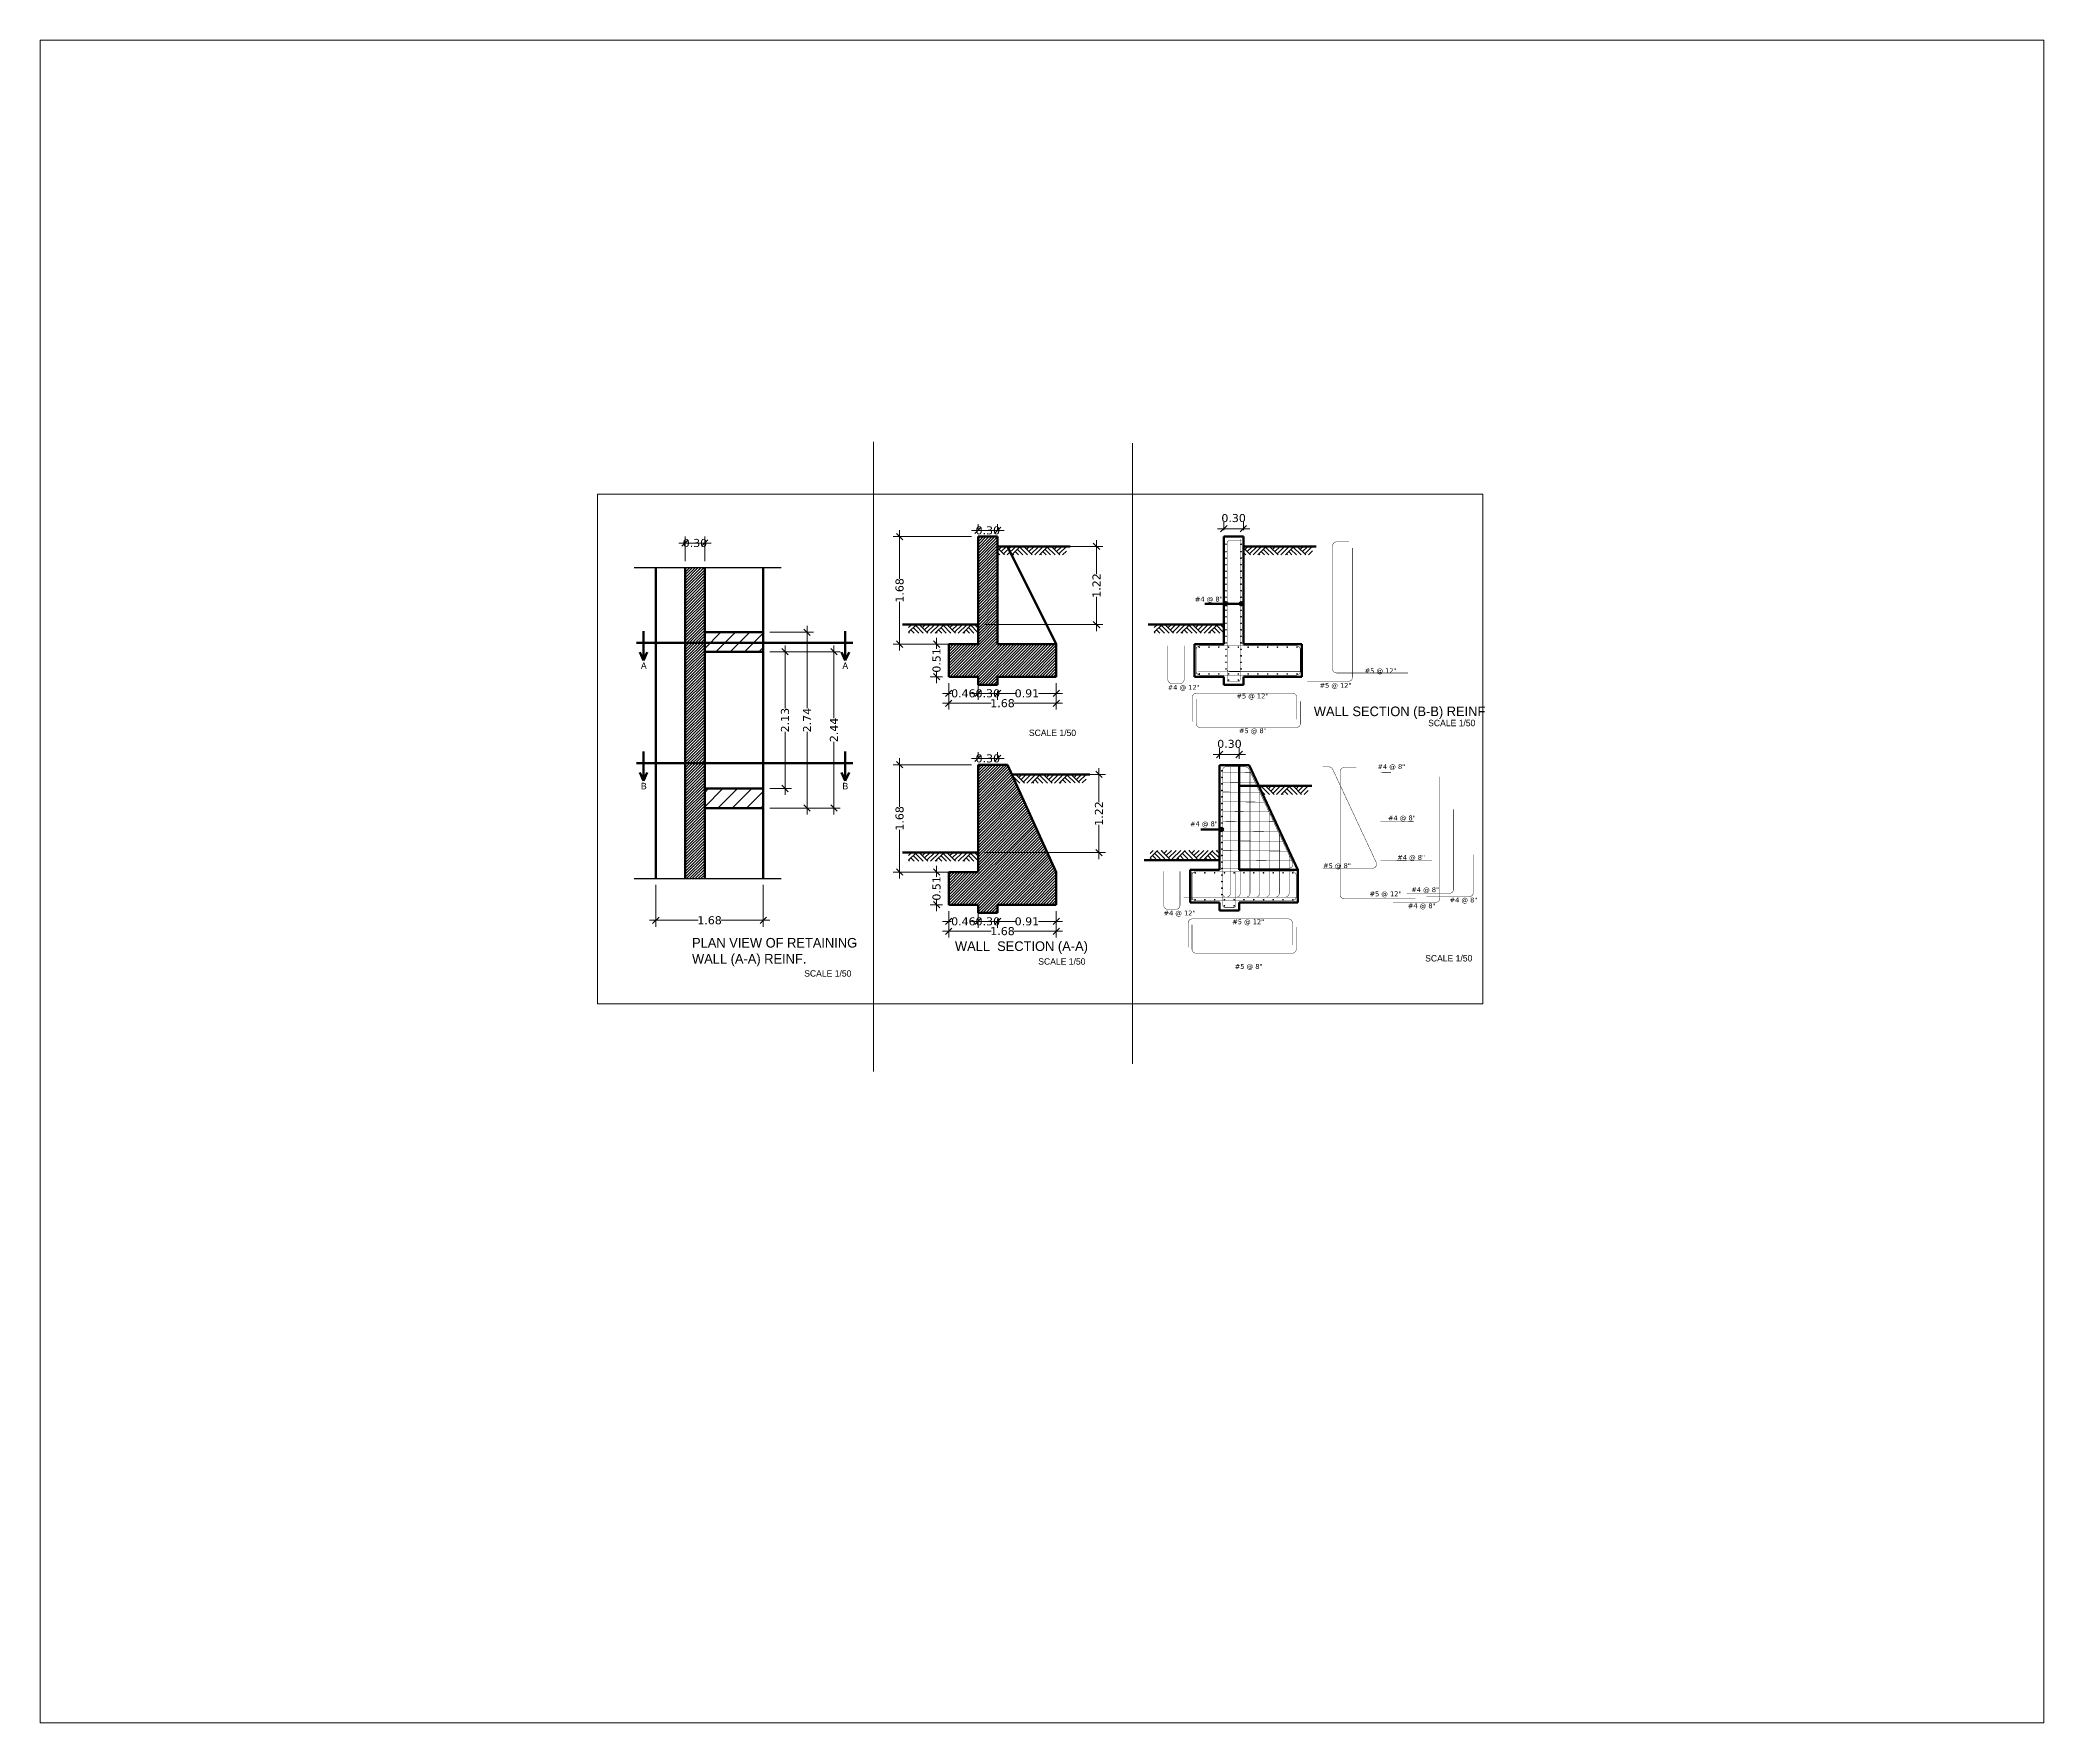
# Model space of a CAD drawing. Header units: metres. Extents: x 587 to 1372, y 780 to 1385.
# Drawn here: x 672.36 to 703.61, y 1358.39 to 1384.64 of the extents above; entities that cross this region are included whole.
import ezdxf

# ---------------------------------------------------------------- set-up
doc = ezdxf.new("R2010")
doc.units = ezdxf.units.M
doc.linetypes.add('ELEVATION 1.12.11$0$20110314$0$PHANTOM2', pattern=[1.25, 0.625, -0.125, 0.125, -0.125, 0.125, -0.125])
doc.linetypes.add('VERTICAL PROFILE$0$HMRL_A1$0$20110314$0$PHANTOM2', pattern=[1.25, 0.625, -0.125, 0.125, -0.125, 0.125, -0.125])
doc.layers.get('DEFPOINTS').update_dxf_attribs({"lineweight": 5})
for name, color, linetype, lineweight in [('AXIS', 252, 'Continuous', 25), ('DT-DIM', 7, 'Continuous', 9), ('DT-LINES', 84, 'Continuous', 50), ('SP_BUILDINGS_NEW', 200, 'Continuous', 5), ('TEXT', 7, 'Continuous', 20)]:
    doc.layers.add(name, color=color, linetype=linetype, lineweight=lineweight)
doc.layers.add('SP_BUILDINGS_NEW_HATCH', color=9, linetype='Continuous', lineweight=13, true_color=0x808080, transparency=0.5)
doc.styles.add('details dims', font='verdana.ttf', dxfattribs={"height": 0.125})
doc.styles.add('REAL', font='GOTHIC.TTF')
doc.dimstyles.new('MGC Dims SMALL mts', dxfattribs={"dimtxt": 0.125, "dimasz": 0.1, "dimexe": 0.1, "dimexo": 0.1, "dimgap": 0, "dimtad": 0, "dimzin": 0, "dimdsep": 46, "dimtxsty": 'details dims', "dimblk": 'OBLIQUE', "dimcen": 0.15, "dimdle": 0.1, "dimclrd": 256, "dimclre": 256, "dimclrt": 256, "dimadec": 0, "dimazin": 0, "dimtfac": 1, "dimtofl": 0, "dimtmove": 2, "dimatfit": 2, "dimldrblk": 'OPEN90', "dimfxl": 1, "dimtolj": 1, "dimtzin": 0, "dimlwd": -1, "dimlwe": -1, "dimarcsym": 0})

msp = doc.modelspace()

# ---------------------------------------------------------------- texts
at = {"layer": 'DT-LINES', "lineweight": 20, "insert": (690.294, 1372.455), "char_height": 0.075, "attachment_point": 1, "style": 'details dims'}
msp.add_mtext_dynamic_manual_height_columns('#4 @ 8"', width=1.33912, gutter_width=0.0318, heights=[0], dxfattribs=at)
at = {"layer": 'TEXT', "lineweight": 20, "attachment_point": 1}
for s, width, insert, char_height, style in [('#4 @ 8"', 0.47587, (690.371, 1375.961), 0.075, 'details dims'), ('A', 0.14531, (681.731, 1374.935), 0.102, 'REAL'), ('A', 0.14531, (684.873, 1374.935), 0.102, 'REAL'), ('#4 @ 12"', 0.47587, (689.946, 1374.585), 0.075, 'details dims'), ('#5 @ 12"', 0.68487, (692.314, 1374.615), 0.075, 'details dims'), ('#5 @ 12"', 0.89119, (693.017, 1374.844), 0.075, 'details dims'), ('#5 @ 12"', 1.15356, (691.018, 1374.449), 0.075, 'details dims'), ('SCALE 1/50', 1.01798, (694.008, 1374.041), 0.1, 'REAL'), ('SCALE 1/50', 1.01798, (687.782, 1373.888), 0.1, 'REAL'), ('#5 @ 8"', 0.47587, (691.057, 1373.908), 0.075, 'details dims'), ('#4 @ 8"', 0.47587, (693.217, 1373.348), 0.075, 'details dims'), ('B', 0.14531, (681.731, 1373.058), 0.102, 'REAL'), ('B', 0.14531, (684.873, 1373.058), 0.102, 'REAL'), ('#4 @ 8"', 0.47587, (693.381, 1372.548), 0.075, 'details dims'), ('#5 @ 8"', 0.47587, (692.369, 1371.802), 0.075, 'details dims'), ('#4 @ 8"', 0.47587, (693.526, 1371.932), 0.075, 'details dims'), ('#5 @ 12"', 1.18474, (693.093, 1371.364), 0.075, 'details dims'), ('#4 @ 8"', 0.47587, (693.691, 1371.177), 0.075, 'details dims'), ('#4 @ 8"', 0.47587, (693.745, 1371.428), 0.075, 'details dims'), ('#4 @ 8"', 0.47587, (694.342, 1371.267), 0.075, 'details dims'), ('#4 @ 12"', 0.70857, (689.881, 1371.064), 0.075, 'details dims'), ('#5 @ 12"', 0.70858, (690.953, 1370.928), 0.075, 'details dims'), ('WALL  SECTION (A-A)', 2.45081, (686.629, 1370.585), 0.15, 'REAL'), ('SCALE 1/50', 1.01798, (687.928, 1370.321), 0.1, 'REAL'), ('#5 @ 8"', 0.47587, (690.992, 1370.231), 0.075, 'details dims'), ('SCALE 1/50', 1.01798, (693.961, 1370.371), 0.1, 'REAL'), ('SCALE 1/50', 1.01798, (684.278, 1370.135), 0.1, 'REAL')]:
    msp.add_mtext_dynamic_manual_height_columns(s, width=width, gutter_width=0.0318, heights=[0], dxfattribs=dict(at, insert=insert, char_height=char_height, style=style))
at = {"layer": 'TEXT', "lineweight": 20, "char_height": 0.15, "attachment_point": 1, "style": 'REAL'}
for s, insert, width in [('WALL SECTION (B-B) REINF', (692.225, 1374.248), 4.3557), ('PLAN VIEW OF RETAINING WALL (A-A) REINF.', (682.529, 1370.638), 2.87624)]:
    msp.add_mtext(s, dxfattribs=dict(at, insert=insert, width=width))

# ---------------------------------------------------------------- blocks, each defined once
blk = doc.blocks.new('_Oblique')
at = {"color": 0, "linetype": 'ByBlock', "lineweight": -2}
blk.add_line((-0.5, -0.5), (0.5, 0.5), dxfattribs=at)
blk = doc.blocks.new('*D250')
at = {"layer": 'DEFPOINTS', "color": 0, "transparency": 16777216}
for p in [(686.989, 1376.898), (687.294, 1376.995), (687.294, 1376.898)]:
    blk.add_point(p, dxfattribs=at)
at = {"layer": 'DT-DIM', "transparency": 16777216}
for p, q in [((686.989, 1376.998), (686.989, 1377.095)), ((687.294, 1376.998), (687.294, 1377.095)), ((686.889, 1376.995), (687.394, 1376.995))]:
    blk.add_line(p, q, dxfattribs=at)
at = {"layer": 'DT-DIM', "transparency": 16777216, "xscale": 0.1, "yscale": 0.1, "zscale": 0.1, "rotation": 180}
blk.add_blockref('_Oblique', (686.989, 1376.995), dxfattribs=at)
at = {"layer": 'DT-DIM', "transparency": 16777216, "xscale": 0.1, "yscale": 0.1, "zscale": 0.1}
blk.add_blockref('_Oblique', (687.294, 1376.995), dxfattribs=at)
at = {"layer": 'DT-DIM', "transparency": 16777216, "insert": (687.141, 1376.995), "char_height": 0.125, "attachment_point": 5, "style": 'details dims'}
blk.add_mtext('\\A1;0.30', dxfattribs=at)
blk = doc.blocks.new('_Open90')
at = {"color": 0, "linetype": 'ByBlock', "lineweight": -2}
for p, q in [((0, 0), (-1, 0)), ((-0.5, 0.5), (0, 0)), ((0, 0), (-0.5, -0.5))]:
    blk.add_line(p, q, dxfattribs=at)
blk = doc.blocks.new('*D251')
at = {"layer": 'DEFPOINTS', "color": 0, "transparency": 16777216}
for p in [(690.821, 1376.898), (691.126, 1377.022), (691.126, 1376.898)]:
    blk.add_point(p, dxfattribs=at)
at = {"layer": 'DT-DIM', "transparency": 16777216}
for p, q in [((690.821, 1376.998), (690.821, 1377.122)), ((691.126, 1376.998), (691.126, 1377.122)), ((690.721, 1377.022), (691.226, 1377.022))]:
    blk.add_line(p, q, dxfattribs=at)
at = {"layer": 'DT-DIM', "transparency": 16777216, "xscale": 0.1, "yscale": 0.1, "zscale": 0.1, "rotation": 180}
blk.add_blockref('_Oblique', (690.821, 1377.022), dxfattribs=at)
at = {"layer": 'DT-DIM', "transparency": 16777216, "xscale": 0.1, "yscale": 0.1, "zscale": 0.1}
blk.add_blockref('_Oblique', (691.126, 1377.022), dxfattribs=at)
at = {"layer": 'DT-DIM', "transparency": 16777216, "insert": (690.974, 1377.187), "char_height": 0.125, "attachment_point": 5, "style": 'details dims'}
blk.add_mtext('\\A1;0.30', dxfattribs=at)
blk = doc.blocks.new('*D252')
at = {"layer": 'DEFPOINTS', "color": 0, "transparency": 16777216}
for p in [(686.532, 1375.221), (686.342, 1374.713), (686.532, 1374.713)]:
    blk.add_point(p, dxfattribs=at)
at = {"layer": 'DT-DIM', "transparency": 16777216}
for p, q in [((686.432, 1375.221), (686.242, 1375.221)), ((686.342, 1375.321), (686.342, 1375.148)), ((686.432, 1374.713), (686.242, 1374.713)), ((686.342, 1374.613), (686.342, 1374.787))]:
    blk.add_line(p, q, dxfattribs=at)
at = {"layer": 'DT-DIM', "transparency": 16777216, "xscale": 0.1, "yscale": 0.1, "zscale": 0.1}
for p, rotation in [((686.342, 1375.221), 90), ((686.342, 1374.713), 270)]:
    blk.add_blockref('_Oblique', p, dxfattribs=dict(at, rotation=rotation))
at = {"layer": 'DT-DIM', "transparency": 16777216, "insert": (686.342, 1374.967), "char_height": 0.125, "attachment_point": 5, "rotation": 90, "style": 'details dims'}
blk.add_mtext('\\A1;0.51', dxfattribs=at)
blk = doc.blocks.new('*D246')
at = {"layer": 'DEFPOINTS', "color": 0, "transparency": 16777216}
for p in [(686.532, 1374.713), (688.208, 1374.713), (688.208, 1374.299)]:
    blk.add_point(p, dxfattribs=at)
at = {"layer": 'DT-DIM', "transparency": 16777216}
for p, q in [((686.532, 1374.613), (686.532, 1374.199)), ((688.208, 1374.613), (688.208, 1374.199)), ((686.432, 1374.299), (687.192, 1374.299)), ((688.308, 1374.299), (687.548, 1374.299))]:
    blk.add_line(p, q, dxfattribs=at)
at = {"layer": 'DT-DIM', "transparency": 16777216, "xscale": 0.1, "yscale": 0.1, "zscale": 0.1, "rotation": 180}
blk.add_blockref('_Oblique', (686.532, 1374.299), dxfattribs=at)
at = {"layer": 'DT-DIM', "transparency": 16777216, "xscale": 0.1, "yscale": 0.1, "zscale": 0.1}
blk.add_blockref('_Oblique', (688.208, 1374.299), dxfattribs=at)
at = {"layer": 'DT-DIM', "transparency": 16777216, "insert": (687.37, 1374.299), "char_height": 0.125, "attachment_point": 5, "style": 'details dims'}
blk.add_mtext('\\A1;1.68', dxfattribs=at)
blk = doc.blocks.new('*D253')
at = {"layer": 'DEFPOINTS', "color": 0, "transparency": 16777216}
for p in [(686.532, 1374.713), (686.989, 1374.713), (686.989, 1374.453)]:
    blk.add_point(p, dxfattribs=at)
at = {"layer": 'DT-DIM', "transparency": 16777216}
for p, q in [((686.532, 1374.613), (686.532, 1374.353)), ((686.989, 1374.613), (686.989, 1374.353)), ((686.432, 1374.453), (686.576, 1374.453)), ((687.089, 1374.453), (686.945, 1374.453))]:
    blk.add_line(p, q, dxfattribs=at)
at = {"layer": 'DT-DIM', "transparency": 16777216, "xscale": 0.1, "yscale": 0.1, "zscale": 0.1, "rotation": 180}
blk.add_blockref('_Oblique', (686.532, 1374.453), dxfattribs=at)
at = {"layer": 'DT-DIM', "transparency": 16777216, "xscale": 0.1, "yscale": 0.1, "zscale": 0.1}
blk.add_blockref('_Oblique', (686.989, 1374.453), dxfattribs=at)
at = {"layer": 'DT-DIM', "transparency": 16777216, "insert": (686.76, 1374.453), "char_height": 0.125, "attachment_point": 5, "style": 'details dims'}
blk.add_mtext('\\A1;0.46', dxfattribs=at)
blk = doc.blocks.new('*D254')
at = {"layer": 'DEFPOINTS', "color": 0, "transparency": 16777216}
for p in [(686.989, 1374.713), (687.294, 1374.586), (687.294, 1374.453)]:
    blk.add_point(p, dxfattribs=at)
at = {"layer": 'DT-DIM', "transparency": 16777216}
for p, q in [((686.989, 1374.613), (686.989, 1374.353)), ((686.889, 1374.453), (687.394, 1374.453)), ((687.294, 1374.486), (687.294, 1374.353))]:
    blk.add_line(p, q, dxfattribs=at)
at = {"layer": 'DT-DIM', "transparency": 16777216, "xscale": 0.1, "yscale": 0.1, "zscale": 0.1, "rotation": 180}
blk.add_blockref('_Oblique', (686.989, 1374.453), dxfattribs=at)
at = {"layer": 'DT-DIM', "transparency": 16777216, "xscale": 0.1, "yscale": 0.1, "zscale": 0.1}
blk.add_blockref('_Oblique', (687.294, 1374.453), dxfattribs=at)
at = {"layer": 'DT-DIM', "transparency": 16777216, "insert": (687.141, 1374.453), "char_height": 0.125, "attachment_point": 5, "style": 'details dims'}
blk.add_mtext('\\A1;0.30', dxfattribs=at)
blk = doc.blocks.new('*D255')
at = {"layer": 'DEFPOINTS', "color": 0, "transparency": 16777216}
for p in [(687.294, 1374.586), (688.208, 1374.713), (688.208, 1374.453)]:
    blk.add_point(p, dxfattribs=at)
at = {"layer": 'DT-DIM', "transparency": 16777216}
for p, q in [((688.208, 1374.613), (688.208, 1374.353)), ((687.194, 1374.453), (687.571, 1374.453)), ((687.294, 1374.486), (687.294, 1374.353)), ((688.308, 1374.453), (687.931, 1374.453))]:
    blk.add_line(p, q, dxfattribs=at)
at = {"layer": 'DT-DIM', "transparency": 16777216, "xscale": 0.1, "yscale": 0.1, "zscale": 0.1, "rotation": 180}
blk.add_blockref('_Oblique', (687.294, 1374.453), dxfattribs=at)
at = {"layer": 'DT-DIM', "transparency": 16777216, "xscale": 0.1, "yscale": 0.1, "zscale": 0.1}
blk.add_blockref('_Oblique', (688.208, 1374.453), dxfattribs=at)
at = {"layer": 'DT-DIM', "transparency": 16777216, "insert": (687.751, 1374.453), "char_height": 0.125, "attachment_point": 5, "style": 'details dims'}
blk.add_mtext('\\A1;0.91', dxfattribs=at)
blk = doc.blocks.new('*D256')
at = {"layer": 'DEFPOINTS', "color": 0, "transparency": 16777216}
for p in [(686.989, 1376.898), (685.766, 1375.221), (686.989, 1375.221)]:
    blk.add_point(p, dxfattribs=at)
at = {"layer": 'DT-DIM', "transparency": 16777216}
for p, q in [((686.889, 1376.898), (685.666, 1376.898)), ((685.766, 1376.998), (685.766, 1376.238)), ((685.766, 1375.121), (685.766, 1375.881)), ((686.889, 1375.221), (685.666, 1375.221))]:
    blk.add_line(p, q, dxfattribs=at)
at = {"layer": 'DT-DIM', "transparency": 16777216, "xscale": 0.1, "yscale": 0.1, "zscale": 0.1}
for p, rotation in [((685.766, 1376.898), 90), ((685.766, 1375.221), 270)]:
    blk.add_blockref('_Oblique', p, dxfattribs=dict(at, rotation=rotation))
at = {"layer": 'DT-DIM', "transparency": 16777216, "insert": (685.766, 1376.06), "char_height": 0.125, "attachment_point": 5, "rotation": 90, "style": 'details dims'}
blk.add_mtext('\\A1;1.68', dxfattribs=at)
blk = doc.blocks.new('*D257')
at = {"layer": 'DEFPOINTS', "color": 0, "transparency": 16777216}
for p in [(688.011, 1376.745), (688.836, 1376.745), (686.989, 1375.526)]:
    blk.add_point(p, dxfattribs=at)
at = {"layer": 'DT-DIM', "transparency": 16777216}
for p, q in [((688.836, 1376.845), (688.836, 1376.314)), ((688.111, 1376.745), (688.936, 1376.745)), ((688.836, 1375.426), (688.836, 1375.958)), ((687.089, 1375.526), (688.936, 1375.526))]:
    blk.add_line(p, q, dxfattribs=at)
at = {"layer": 'DT-DIM', "transparency": 16777216, "xscale": 0.1, "yscale": 0.1, "zscale": 0.1}
for p, rotation in [((688.836, 1376.745), 90), ((688.836, 1375.526), 270)]:
    blk.add_blockref('_Oblique', p, dxfattribs=dict(at, rotation=rotation))
at = {"layer": 'DT-DIM', "transparency": 16777216, "insert": (688.836, 1376.136), "char_height": 0.125, "attachment_point": 5, "rotation": 90, "style": 'details dims'}
blk.add_mtext('\\A1;1.22', dxfattribs=at)
blk = doc.blocks.new('*D258')
at = {"layer": 'DEFPOINTS', "color": 0, "transparency": 16777216}
for p in [(681.964, 1371.564), (683.64, 1371.564), (683.64, 1370.913)]:
    blk.add_point(p, dxfattribs=at)
at = {"layer": 'DT-DIM', "transparency": 16777216}
for p, q in [((681.964, 1371.464), (681.964, 1370.813)), ((683.64, 1371.464), (683.64, 1370.813)), ((681.864, 1370.913), (682.624, 1370.913)), ((683.74, 1370.913), (682.981, 1370.913))]:
    blk.add_line(p, q, dxfattribs=at)
at = {"layer": 'DT-DIM', "transparency": 16777216, "xscale": 0.1, "yscale": 0.1, "zscale": 0.1, "rotation": 180}
blk.add_blockref('_Oblique', (681.964, 1370.913), dxfattribs=at)
at = {"layer": 'DT-DIM', "transparency": 16777216, "xscale": 0.1, "yscale": 0.1, "zscale": 0.1}
blk.add_blockref('_Oblique', (683.64, 1370.913), dxfattribs=at)
at = {"layer": 'DT-DIM', "transparency": 16777216, "insert": (682.802, 1370.913), "char_height": 0.125, "attachment_point": 5, "style": 'details dims'}
blk.add_mtext('\\A1;1.68', dxfattribs=at)
blk = doc.blocks.new('*D259')
at = {"layer": 'DEFPOINTS', "color": 0, "transparency": 16777216}
for p in [(683.64, 1375.407), (684.322, 1375.407), (683.64, 1372.664)]:
    blk.add_point(p, dxfattribs=at)
at = {"layer": 'DT-DIM', "transparency": 16777216}
for p, q in [((684.322, 1375.507), (684.322, 1374.22)), ((683.74, 1375.407), (684.422, 1375.407)), ((684.322, 1372.564), (684.322, 1373.851)), ((683.74, 1372.664), (684.422, 1372.664))]:
    blk.add_line(p, q, dxfattribs=at)
at = {"layer": 'DT-DIM', "transparency": 16777216, "xscale": 0.1, "yscale": 0.1, "zscale": 0.1}
for p, rotation in [((684.322, 1375.407), 90), ((684.322, 1372.664), 270)]:
    blk.add_blockref('_Oblique', p, dxfattribs=dict(at, rotation=rotation))
at = {"layer": 'DT-DIM', "transparency": 16777216, "insert": (684.322, 1374.036), "char_height": 0.125, "attachment_point": 5, "rotation": 90, "style": 'details dims'}
blk.add_mtext('\\A1;2.74', dxfattribs=at)
blk = doc.blocks.new('*D260')
at = {"layer": 'DEFPOINTS', "color": 0, "transparency": 16777216}
for p in [(683.64, 1375.102), (683.979, 1375.102), (683.64, 1372.969)]:
    blk.add_point(p, dxfattribs=at)
at = {"layer": 'DT-DIM', "transparency": 16777216}
for p, q in [((683.979, 1375.202), (683.979, 1374.218)), ((683.74, 1375.102), (684.079, 1375.102)), ((683.979, 1372.869), (683.979, 1373.854)), ((683.74, 1372.969), (684.079, 1372.969))]:
    blk.add_line(p, q, dxfattribs=at)
at = {"layer": 'DT-DIM', "transparency": 16777216, "xscale": 0.1, "yscale": 0.1, "zscale": 0.1}
for p, rotation in [((683.979, 1375.102), 90), ((683.979, 1372.969), 270)]:
    blk.add_blockref('_Oblique', p, dxfattribs=dict(at, rotation=rotation))
at = {"layer": 'DT-DIM', "transparency": 16777216, "insert": (683.979, 1374.036), "char_height": 0.125, "attachment_point": 5, "rotation": 90, "style": 'details dims'}
blk.add_mtext('\\A1;2.13', dxfattribs=at)
blk = doc.blocks.new('*D247')
at = {"layer": 'DEFPOINTS', "color": 0, "transparency": 16777216}
for p in [(683.64, 1375.102), (684.741, 1375.102), (683.64, 1372.664)]:
    blk.add_point(p, dxfattribs=at)
at = {"layer": 'DT-DIM', "transparency": 16777216}
for p, q in [((684.741, 1375.202), (684.741, 1374.067)), ((683.74, 1375.102), (684.841, 1375.102)), ((684.741, 1372.564), (684.741, 1373.699)), ((683.74, 1372.664), (684.841, 1372.664))]:
    blk.add_line(p, q, dxfattribs=at)
at = {"layer": 'DT-DIM', "transparency": 16777216, "xscale": 0.1, "yscale": 0.1, "zscale": 0.1}
for p, rotation in [((684.741, 1375.102), 90), ((684.741, 1372.664), 270)]:
    blk.add_blockref('_Oblique', p, dxfattribs=dict(at, rotation=rotation))
at = {"layer": 'DT-DIM', "transparency": 16777216, "insert": (684.741, 1373.883), "char_height": 0.125, "attachment_point": 5, "rotation": 90, "style": 'details dims'}
blk.add_mtext('\\A1;2.44', dxfattribs=at)
blk = doc.blocks.new('*D248')
at = {"layer": 'DEFPOINTS', "color": 0, "transparency": 16777216}
for p in [(682.726, 1376.798), (682.421, 1376.417), (682.726, 1376.417)]:
    blk.add_point(p, dxfattribs=at)
at = {"layer": 'DT-DIM', "transparency": 16777216}
for p, q in [((682.321, 1376.798), (682.826, 1376.798)), ((682.421, 1376.517), (682.421, 1376.898)), ((682.726, 1376.517), (682.726, 1376.898))]:
    blk.add_line(p, q, dxfattribs=at)
at = {"layer": 'DT-DIM', "transparency": 16777216, "xscale": 0.1, "yscale": 0.1, "zscale": 0.1, "rotation": 180}
blk.add_blockref('_Oblique', (682.421, 1376.798), dxfattribs=at)
at = {"layer": 'DT-DIM', "transparency": 16777216, "xscale": 0.1, "yscale": 0.1, "zscale": 0.1}
blk.add_blockref('_Oblique', (682.726, 1376.798), dxfattribs=at)
at = {"layer": 'DT-DIM', "transparency": 16777216, "insert": (682.574, 1376.798), "char_height": 0.125, "attachment_point": 5, "style": 'details dims'}
blk.add_mtext('\\A1;0.30', dxfattribs=at)
blk = doc.blocks.new('*D261')
at = {"layer": 'DEFPOINTS', "color": 0, "transparency": 16777216}
for p in [(690.756, 1373.331), (691.061, 1373.5), (691.061, 1373.331)]:
    blk.add_point(p, dxfattribs=at)
at = {"layer": 'DT-DIM', "transparency": 16777216}
for p, q in [((690.656, 1373.5), (691.161, 1373.5)), ((690.756, 1373.431), (690.756, 1373.6)), ((691.061, 1373.431), (691.061, 1373.6))]:
    blk.add_line(p, q, dxfattribs=at)
at = {"layer": 'DT-DIM', "transparency": 16777216, "xscale": 0.1, "yscale": 0.1, "zscale": 0.1, "rotation": 180}
blk.add_blockref('_Oblique', (690.756, 1373.5), dxfattribs=at)
at = {"layer": 'DT-DIM', "transparency": 16777216, "xscale": 0.1, "yscale": 0.1, "zscale": 0.1}
blk.add_blockref('_Oblique', (691.061, 1373.5), dxfattribs=at)
at = {"layer": 'DT-DIM', "transparency": 16777216, "insert": (690.909, 1373.665), "char_height": 0.125, "attachment_point": 5, "style": 'details dims'}
blk.add_mtext('\\A1;0.30', dxfattribs=at)
blk = doc.blocks.new('*D262')
at = {"layer": 'DEFPOINTS', "color": 0, "transparency": 16777216}
for p in [(686.989, 1373.341), (687.294, 1373.438), (687.294, 1373.341)]:
    blk.add_point(p, dxfattribs=at)
at = {"layer": 'DT-DIM', "transparency": 16777216}
for p, q in [((686.889, 1373.438), (687.394, 1373.438)), ((686.989, 1373.441), (686.989, 1373.538)), ((687.294, 1373.441), (687.294, 1373.538))]:
    blk.add_line(p, q, dxfattribs=at)
at = {"layer": 'DT-DIM', "transparency": 16777216, "xscale": 0.1, "yscale": 0.1, "zscale": 0.1, "rotation": 180}
blk.add_blockref('_Oblique', (686.989, 1373.438), dxfattribs=at)
at = {"layer": 'DT-DIM', "transparency": 16777216, "xscale": 0.1, "yscale": 0.1, "zscale": 0.1}
blk.add_blockref('_Oblique', (687.294, 1373.438), dxfattribs=at)
at = {"layer": 'DT-DIM', "transparency": 16777216, "insert": (687.141, 1373.438), "char_height": 0.125, "attachment_point": 5, "style": 'details dims'}
blk.add_mtext('\\A1;0.30', dxfattribs=at)
blk = doc.blocks.new('*D263')
at = {"layer": 'DEFPOINTS', "color": 0, "transparency": 16777216}
for p in [(686.532, 1371.665), (686.342, 1371.157), (686.532, 1371.157)]:
    blk.add_point(p, dxfattribs=at)
at = {"layer": 'DT-DIM', "transparency": 16777216}
for p, q in [((686.342, 1371.765), (686.342, 1371.591)), ((686.432, 1371.665), (686.242, 1371.665)), ((686.432, 1371.157), (686.242, 1371.157)), ((686.342, 1371.057), (686.342, 1371.23))]:
    blk.add_line(p, q, dxfattribs=at)
at = {"layer": 'DT-DIM', "transparency": 16777216, "xscale": 0.1, "yscale": 0.1, "zscale": 0.1}
for p, rotation in [((686.342, 1371.665), 90), ((686.342, 1371.157), 270)]:
    blk.add_blockref('_Oblique', p, dxfattribs=dict(at, rotation=rotation))
at = {"layer": 'DT-DIM', "transparency": 16777216, "insert": (686.342, 1371.411), "char_height": 0.125, "attachment_point": 5, "rotation": 90, "style": 'details dims'}
blk.add_mtext('\\A1;0.51', dxfattribs=at)
blk = doc.blocks.new('*D249')
at = {"layer": 'DEFPOINTS', "color": 0, "transparency": 16777216}
for p in [(686.532, 1371.157), (688.208, 1371.157), (688.208, 1370.743)]:
    blk.add_point(p, dxfattribs=at)
at = {"layer": 'DT-DIM', "transparency": 16777216}
for p, q in [((686.532, 1371.057), (686.532, 1370.643)), ((688.208, 1371.057), (688.208, 1370.643)), ((686.432, 1370.743), (687.192, 1370.743)), ((688.308, 1370.743), (687.548, 1370.743))]:
    blk.add_line(p, q, dxfattribs=at)
at = {"layer": 'DT-DIM', "transparency": 16777216, "xscale": 0.1, "yscale": 0.1, "zscale": 0.1, "rotation": 180}
blk.add_blockref('_Oblique', (686.532, 1370.743), dxfattribs=at)
at = {"layer": 'DT-DIM', "transparency": 16777216, "xscale": 0.1, "yscale": 0.1, "zscale": 0.1}
blk.add_blockref('_Oblique', (688.208, 1370.743), dxfattribs=at)
at = {"layer": 'DT-DIM', "transparency": 16777216, "insert": (687.37, 1370.743), "char_height": 0.125, "attachment_point": 5, "style": 'details dims'}
blk.add_mtext('\\A1;1.68', dxfattribs=at)
blk = doc.blocks.new('*D264')
at = {"layer": 'DEFPOINTS', "color": 0, "transparency": 16777216}
for p in [(686.532, 1371.157), (686.989, 1371.157), (686.989, 1370.896)]:
    blk.add_point(p, dxfattribs=at)
at = {"layer": 'DT-DIM', "transparency": 16777216}
for p, q in [((686.432, 1370.896), (686.576, 1370.896)), ((686.532, 1371.057), (686.532, 1370.796)), ((687.089, 1370.896), (686.945, 1370.896)), ((686.989, 1371.057), (686.989, 1370.796))]:
    blk.add_line(p, q, dxfattribs=at)
at = {"layer": 'DT-DIM', "transparency": 16777216, "xscale": 0.1, "yscale": 0.1, "zscale": 0.1, "rotation": 180}
blk.add_blockref('_Oblique', (686.532, 1370.896), dxfattribs=at)
at = {"layer": 'DT-DIM', "transparency": 16777216, "xscale": 0.1, "yscale": 0.1, "zscale": 0.1}
blk.add_blockref('_Oblique', (686.989, 1370.896), dxfattribs=at)
at = {"layer": 'DT-DIM', "transparency": 16777216, "insert": (686.76, 1370.896), "char_height": 0.125, "attachment_point": 5, "style": 'details dims'}
blk.add_mtext('\\A1;0.46', dxfattribs=at)
blk = doc.blocks.new('*D265')
at = {"layer": 'DEFPOINTS', "color": 0, "transparency": 16777216}
for p in [(686.989, 1371.157), (687.294, 1371.03), (687.294, 1370.896)]:
    blk.add_point(p, dxfattribs=at)
at = {"layer": 'DT-DIM', "transparency": 16777216}
for p, q in [((686.889, 1370.896), (687.394, 1370.896)), ((686.989, 1371.057), (686.989, 1370.796)), ((687.294, 1370.93), (687.294, 1370.796))]:
    blk.add_line(p, q, dxfattribs=at)
at = {"layer": 'DT-DIM', "transparency": 16777216, "xscale": 0.1, "yscale": 0.1, "zscale": 0.1, "rotation": 180}
blk.add_blockref('_Oblique', (686.989, 1370.896), dxfattribs=at)
at = {"layer": 'DT-DIM', "transparency": 16777216, "xscale": 0.1, "yscale": 0.1, "zscale": 0.1}
blk.add_blockref('_Oblique', (687.294, 1370.896), dxfattribs=at)
at = {"layer": 'DT-DIM', "transparency": 16777216, "insert": (687.141, 1370.896), "char_height": 0.125, "attachment_point": 5, "style": 'details dims'}
blk.add_mtext('\\A1;0.30', dxfattribs=at)
blk = doc.blocks.new('*D266')
at = {"layer": 'DEFPOINTS', "color": 0, "transparency": 16777216}
for p in [(688.208, 1371.157), (687.294, 1371.03), (688.208, 1370.896)]:
    blk.add_point(p, dxfattribs=at)
at = {"layer": 'DT-DIM', "transparency": 16777216}
for p, q in [((687.194, 1370.896), (687.571, 1370.896)), ((687.294, 1370.93), (687.294, 1370.796)), ((688.308, 1370.896), (687.931, 1370.896)), ((688.208, 1371.057), (688.208, 1370.796))]:
    blk.add_line(p, q, dxfattribs=at)
at = {"layer": 'DT-DIM', "transparency": 16777216, "xscale": 0.1, "yscale": 0.1, "zscale": 0.1, "rotation": 180}
blk.add_blockref('_Oblique', (687.294, 1370.896), dxfattribs=at)
at = {"layer": 'DT-DIM', "transparency": 16777216, "xscale": 0.1, "yscale": 0.1, "zscale": 0.1}
blk.add_blockref('_Oblique', (688.208, 1370.896), dxfattribs=at)
at = {"layer": 'DT-DIM', "transparency": 16777216, "insert": (687.751, 1370.896), "char_height": 0.125, "attachment_point": 5, "style": 'details dims'}
blk.add_mtext('\\A1;0.91', dxfattribs=at)
blk = doc.blocks.new('*D267')
at = {"layer": 'DEFPOINTS', "color": 0, "transparency": 16777216}
for p in [(686.989, 1373.341), (685.766, 1371.665), (686.989, 1371.665)]:
    blk.add_point(p, dxfattribs=at)
at = {"layer": 'DT-DIM', "transparency": 16777216}
for p, q in [((686.889, 1373.341), (685.666, 1373.341)), ((685.766, 1373.441), (685.766, 1372.681)), ((685.766, 1371.565), (685.766, 1372.324)), ((686.889, 1371.665), (685.666, 1371.665))]:
    blk.add_line(p, q, dxfattribs=at)
at = {"layer": 'DT-DIM', "transparency": 16777216, "xscale": 0.1, "yscale": 0.1, "zscale": 0.1}
for p, rotation in [((685.766, 1373.341), 90), ((685.766, 1371.665), 270)]:
    blk.add_blockref('_Oblique', p, dxfattribs=dict(at, rotation=rotation))
at = {"layer": 'DT-DIM', "transparency": 16777216, "insert": (685.766, 1372.503), "char_height": 0.125, "attachment_point": 5, "rotation": 90, "style": 'details dims'}
blk.add_mtext('\\A1;1.68', dxfattribs=at)
blk = doc.blocks.new('*D268')
at = {"layer": 'DEFPOINTS', "color": 0, "transparency": 16777216}
for p in [(688.05, 1373.189), (688.874, 1373.189), (686.989, 1371.969)]:
    blk.add_point(p, dxfattribs=at)
at = {"layer": 'DT-DIM', "transparency": 16777216}
for p, q in [((688.15, 1373.189), (688.974, 1373.189)), ((688.874, 1373.289), (688.874, 1372.757)), ((688.874, 1371.869), (688.874, 1372.401)), ((687.089, 1371.969), (688.974, 1371.969))]:
    blk.add_line(p, q, dxfattribs=at)
at = {"layer": 'DT-DIM', "transparency": 16777216, "xscale": 0.1, "yscale": 0.1, "zscale": 0.1}
for p, rotation in [((688.874, 1373.189), 90), ((688.874, 1371.969), 270)]:
    blk.add_blockref('_Oblique', p, dxfattribs=dict(at, rotation=rotation))
at = {"layer": 'DT-DIM', "transparency": 16777216, "insert": (688.874, 1372.579), "char_height": 0.125, "attachment_point": 5, "rotation": 90, "style": 'details dims'}
blk.add_mtext('\\A1;1.22', dxfattribs=at)

# ---------------------------------------------------------------- dimensions: what is measured, and where the dimension line sits
at = {"layer": 'DT-DIM', "color": 242, "true_color": 0xcd2027}
for base, p1, p2, picture, middle in [((687.2938, 1376.995), (686.989, 1376.8977), (687.2938, 1376.8977), '*D250', (687.1414, 1376.995)), ((682.7261, 1376.7978), (682.4213, 1376.4169), (682.7261, 1376.4169), '*D248', (682.5737, 1376.7978)), ((687.2938, 1374.4531), (686.989, 1374.7134), (687.2938, 1374.5864), '*D254', (687.1414, 1374.4531)), ((687.2938, 1373.4383), (686.989, 1373.341), (687.2938, 1373.341), '*D262', (687.1414, 1373.4383)), ((687.2938, 1370.8964), (686.989, 1371.1567), (687.2938, 1371.0297), '*D265', (687.1414, 1370.8964))]:
    dim = msp.add_linear_dim(base=base, p1=p1, p2=p2, dimstyle='MGC Dims SMALL mts', override={"dimpost": '\\X'}, dxfattribs=at)
    dim.commit()
    dim.dimension.update_dxf_attribs({"geometry": picture, "text_midpoint": middle, "dimtype": 160})
for base, p1, p2, picture, middle in [((691.1261, 1377.0215), (690.8213, 1376.8977), (691.1261, 1376.8977), '*D251', (690.9737, 1377.1866)), ((688.208, 1374.299), (686.532, 1374.713), (688.208, 1374.713), '*D246', (687.37, 1374.299)), ((686.989, 1374.453), (686.532, 1374.713), (686.989, 1374.713), '*D253', (686.76, 1374.453)), ((688.208, 1374.453), (687.294, 1374.586), (688.208, 1374.713), '*D255', (687.751, 1374.453)), ((691.0612, 1373.5004), (690.7564, 1373.3309), (691.0612, 1373.3309), '*D261', (690.9088, 1373.6655)), ((683.64, 1370.913), (681.964, 1371.564), (683.64, 1371.564), '*D258', (682.802, 1370.913)), ((688.208, 1370.743), (686.532, 1371.157), (688.208, 1371.157), '*D249', (687.37, 1370.743)), ((686.989, 1370.896), (686.532, 1371.157), (686.989, 1371.157), '*D264', (686.76, 1370.896)), ((688.208, 1370.896), (687.294, 1371.03), (688.208, 1371.157), '*D266', (687.751, 1370.896))]:
    dim = msp.add_linear_dim(base=base, p1=p1, p2=p2, dimstyle='MGC Dims SMALL mts', override={"dimpost": '\\X'}, dxfattribs=at)
    dim.commit()
    dim.dimension.update_dxf_attribs({"geometry": picture, "text_midpoint": middle})
for base, p1, p2, picture, middle in [((685.766, 1375.221), (686.989, 1376.898), (686.989, 1375.221), '*D256', (685.766, 1376.06)), ((688.836, 1376.745), (686.989, 1375.526), (688.011, 1376.745), '*D257', (688.836, 1376.136)), ((684.322, 1375.407), (683.64, 1372.664), (683.64, 1375.407), '*D259', (684.322, 1374.036)), ((683.979, 1375.102), (683.64, 1372.969), (683.64, 1375.102), '*D260', (683.979, 1374.036)), ((684.741, 1375.102), (683.64, 1372.664), (683.64, 1375.102), '*D247', (684.741, 1373.883)), ((686.342, 1374.713), (686.532, 1375.221), (686.532, 1374.713), '*D252', (686.342, 1374.967)), ((685.766, 1371.665), (686.989, 1373.341), (686.989, 1371.665), '*D267', (685.766, 1372.503)), ((688.874, 1373.189), (686.989, 1371.969), (688.05, 1373.189), '*D268', (688.874, 1372.579)), ((686.342, 1371.157), (686.532, 1371.665), (686.532, 1371.157), '*D263', (686.342, 1371.411))]:
    dim = msp.add_linear_dim(base=base, p1=p1, p2=p2, angle=90, dimstyle='MGC Dims SMALL mts', override={"dimpost": '\\X'}, dxfattribs=at)
    dim.commit()
    dim.dimension.update_dxf_attribs({"geometry": picture, "text_midpoint": middle})

# ---------------------------------------------------------------- hatches: boundary and pattern name
h = msp.add_hatch()
h.set_pattern_fill('ANSI31', color=256, scale=0.01)
h.set_pattern_definition([(45, (174.770465, 87.669202), (-0.0224506403, 0.0224506403), [])])
h.paths.add_polyline_path([(688.208, 1374.713), (688.208, 1375.221), (687.294, 1375.221), (687.294, 1376.898), (686.989, 1376.898), (686.989, 1375.221), (686.532, 1375.221), (686.532, 1374.713), (686.989, 1374.713), (686.989, 1374.586), (687.294, 1374.586), (687.294, 1374.713)])
h = msp.add_hatch()
h.set_pattern_fill('AR-PARQ1', color=256, scale=0.0254, angle=45)
h.set_pattern_definition([(135, (220.41307, 2355.26014), (-0.43105229, 0), [0.3048, -0.3048]), (135, (220.449, 2355.29606), (-0.43105229, 0), [0.3048, -0.3048]), (135, (220.4849, 2355.33198), (-0.43105229, 0), [0.3048, -0.3048]), (135, (220.52083, 2355.3679), (-0.43105229, 0), [0.3048, -0.3048]), (135, (220.55675, 2355.40382), (-0.43105229, 0), [0.3048, -0.3048]), (135, (220.59267, 2355.43974), (-0.43105229, 0), [0.3048, -0.3048]), (135, (220.6286, 2355.47566), (-0.43105229, 0), [0.3048, -0.3048]), (45, (220.19754, 2355.47566), (0.43105229, 0), [0.3048, -0.3048]), (45, (220.16162, 2355.51158), (0.43105229, 0), [0.3048, -0.3048]), (45, (220.1257, 2355.5475), (0.43105229, 0), [0.3048, -0.3048]), (45, (220.08978, 2355.58342), (0.43105229, 0), [0.3048, -0.3048]), (45, (220.05386, 2355.61935), (0.43105229, 0), [0.3048, -0.3048]), (45, (220.01794, 2355.65527), (0.43105229, 0), [0.3048, -0.3048]), (45, (219.982, 2355.6912), (0.43105229, 0), [0.3048, -0.3048])])
h.paths.add_polyline_path([(687.291, 1376.745), (688.366, 1376.745), (688.366, 1376.613), (687.291, 1376.612)])
h = msp.add_hatch()
h.set_pattern_fill('AR-PARQ1', color=256, scale=0.0254, angle=45)
h.set_pattern_definition([(135, (224.24837, 2355.26014), (-0.43105229, 0), [0.3048, -0.3048]), (135, (224.2843, 2355.29606), (-0.43105229, 0), [0.3048, -0.3048]), (135, (224.32022, 2355.33198), (-0.43105229, 0), [0.3048, -0.3048]), (135, (224.35614, 2355.3679), (-0.43105229, 0), [0.3048, -0.3048]), (135, (224.39206, 2355.40382), (-0.43105229, 0), [0.3048, -0.3048]), (135, (224.42798, 2355.43974), (-0.43105229, 0), [0.3048, -0.3048]), (135, (224.4639, 2355.47566), (-0.43105229, 0), [0.3048, -0.3048]), (45, (224.03285, 2355.47566), (0.43105229, 0), [0.3048, -0.3048]), (45, (223.99693, 2355.51158), (0.43105229, 0), [0.3048, -0.3048]), (45, (223.961, 2355.5475), (0.43105229, 0), [0.3048, -0.3048]), (45, (223.92508, 2355.58342), (0.43105229, 0), [0.3048, -0.3048]), (45, (223.88916, 2355.61935), (0.43105229, 0), [0.3048, -0.3048]), (45, (223.85324, 2355.65527), (0.43105229, 0), [0.3048, -0.3048]), (45, (223.81732, 2355.6912), (0.43105229, 0), [0.3048, -0.3048])])
h.paths.add_polyline_path([(691.126, 1376.745), (692.202, 1376.745), (692.202, 1376.613), (691.126, 1376.612)])
h = msp.add_hatch()
h.set_pattern_fill('ANSI31', color=256, scale=0.01)
h.set_pattern_definition([(45, (175.251207, 87.669202), (-0.0224506403, 0.0224506403), [])])
h.paths.add_polyline_path([(682.726, 1376.417), (682.421, 1376.417), (682.421, 1371.564), (682.726, 1371.564)])
h = msp.add_hatch()
h.set_pattern_fill('AR-PARQ1', color=256, scale=0.0254, angle=45)
h.set_pattern_definition([(135, (221.80486, 2354.03888), (-0.43105229, 0), [0.3048, -0.3048]), (135, (221.84078, 2354.0748), (-0.43105229, 0), [0.3048, -0.3048]), (135, (221.8767, 2354.11072), (-0.43105229, 0), [0.3048, -0.3048]), (135, (221.91262, 2354.14664), (-0.43105229, 0), [0.3048, -0.3048]), (135, (221.94855, 2354.18256), (-0.43105229, 0), [0.3048, -0.3048]), (135, (221.98447, 2354.21848), (-0.43105229, 0), [0.3048, -0.3048]), (135, (222.0204, 2354.2544), (-0.43105229, 0), [0.3048, -0.3048]), (45, (221.58934, 2354.2544), (0.43105229, 0), [0.3048, -0.3048]), (45, (221.5534, 2354.29033), (0.43105229, 0), [0.3048, -0.3048]), (45, (221.5175, 2354.32625), (0.43105229, 0), [0.3048, -0.3048]), (45, (221.48157, 2354.36217), (0.43105229, 0), [0.3048, -0.3048]), (45, (221.44565, 2354.3981), (0.43105229, 0), [0.3048, -0.3048]), (45, (221.40973, 2354.434), (0.43105229, 0), [0.3048, -0.3048]), (45, (221.3738, 2354.46993), (0.43105229, 0), [0.3048, -0.3048])])
h.paths.add_polyline_path([(685.905, 1375.524), (686.981, 1375.524), (686.981, 1375.392), (685.905, 1375.392)])
h = msp.add_hatch()
h.set_pattern_fill('AR-PARQ1', color=256, scale=0.0254, angle=45)
h.set_pattern_definition([(135, (225.63718, 2354.03888), (-0.43105229, 0), [0.3048, -0.3048]), (135, (225.6731, 2354.0748), (-0.43105229, 0), [0.3048, -0.3048]), (135, (225.70902, 2354.11072), (-0.43105229, 0), [0.3048, -0.3048]), (135, (225.74494, 2354.14664), (-0.43105229, 0), [0.3048, -0.3048]), (135, (225.78087, 2354.18256), (-0.43105229, 0), [0.3048, -0.3048]), (135, (225.8168, 2354.21848), (-0.43105229, 0), [0.3048, -0.3048]), (135, (225.8527, 2354.2544), (-0.43105229, 0), [0.3048, -0.3048]), (45, (225.42166, 2354.2544), (0.43105229, 0), [0.3048, -0.3048]), (45, (225.38573, 2354.29033), (0.43105229, 0), [0.3048, -0.3048]), (45, (225.3498, 2354.32625), (0.43105229, 0), [0.3048, -0.3048]), (45, (225.3139, 2354.36217), (0.43105229, 0), [0.3048, -0.3048]), (45, (225.27797, 2354.3981), (0.43105229, 0), [0.3048, -0.3048]), (45, (225.24205, 2354.434), (0.43105229, 0), [0.3048, -0.3048]), (45, (225.20613, 2354.46993), (0.43105229, 0), [0.3048, -0.3048])])
h.paths.add_polyline_path([(689.737, 1375.524), (690.813, 1375.524), (690.813, 1375.392), (689.737, 1375.392)])
h = msp.add_hatch()
h.set_pattern_fill('ANSI31', color=256, scale=1.27)
h.set_pattern_definition([(45, (215.84834, 2348.2596), (-0.112253202, 0.112253202), [])])
h.paths.add_polyline_path([(682.726, 1375.407), (682.726, 1375.102), (683.64, 1375.102), (683.64, 1375.407)])
h.paths.add_polyline_path([(682.726, 1372.969), (682.726, 1372.664), (683.64, 1372.664), (683.64, 1372.969)])
h = msp.add_hatch()
h.set_pattern_fill('ANSI31', color=256, scale=0.01)
h.set_pattern_definition([(45, (174.770465, 87.825278), (-0.0224506403, 0.0224506403), [])])
h.paths.add_polyline_path([(687.446, 1373.341), (687.294, 1373.341), (686.989, 1373.341), (686.989, 1371.665), (686.532, 1371.665), (686.532, 1371.157), (686.989, 1371.157), (686.989, 1371.03), (687.294, 1371.03), (687.294, 1371.157), (688.208, 1371.157), (688.208, 1371.665)])
h = msp.add_hatch()
h.set_pattern_fill('AR-PARQ1', color=256, scale=0.0254, angle=45)
h.set_pattern_definition([(135, (220.72206, 2351.70343), (-0.43105229, 0), [0.3048, -0.3048]), (135, (220.75798, 2351.73935), (-0.43105229, 0), [0.3048, -0.3048]), (135, (220.7939, 2351.77527), (-0.43105229, 0), [0.3048, -0.3048]), (135, (220.82982, 2351.8112), (-0.43105229, 0), [0.3048, -0.3048]), (135, (220.86574, 2351.8471), (-0.43105229, 0), [0.3048, -0.3048]), (135, (220.90167, 2351.88303), (-0.43105229, 0), [0.3048, -0.3048]), (135, (220.9376, 2351.91895), (-0.43105229, 0), [0.3048, -0.3048]), (45, (220.50653, 2351.91895), (0.43105229, 0), [0.3048, -0.3048]), (45, (220.4706, 2351.95487), (0.43105229, 0), [0.3048, -0.3048]), (45, (220.4347, 2351.9908), (0.43105229, 0), [0.3048, -0.3048]), (45, (220.39877, 2352.02672), (0.43105229, 0), [0.3048, -0.3048]), (45, (220.36285, 2352.06264), (0.43105229, 0), [0.3048, -0.3048]), (45, (220.32693, 2352.09856), (0.43105229, 0), [0.3048, -0.3048]), (45, (220.291, 2352.13448), (0.43105229, 0), [0.3048, -0.3048])])
h.paths.add_polyline_path([(687.515, 1373.189), (688.675, 1373.189), (688.675, 1373.056), (687.577, 1373.053)])
h = msp.add_hatch()
h.set_pattern_fill('AR-PARQ1', color=256, scale=0.0254, angle=45)
h.set_pattern_definition([(135, (224.18346, 2351.5254), (-0.43105229, 0), [0.3048, -0.3048]), (135, (224.21938, 2351.5613), (-0.43105229, 0), [0.3048, -0.3048]), (135, (224.2553, 2351.59723), (-0.43105229, 0), [0.3048, -0.3048]), (135, (224.29123, 2351.63315), (-0.43105229, 0), [0.3048, -0.3048]), (135, (224.32715, 2351.66907), (-0.43105229, 0), [0.3048, -0.3048]), (135, (224.36307, 2351.705), (-0.43105229, 0), [0.3048, -0.3048]), (135, (224.399, 2351.74092), (-0.43105229, 0), [0.3048, -0.3048]), (45, (223.96794, 2351.74092), (0.43105229, 0), [0.3048, -0.3048]), (45, (223.93202, 2351.77684), (0.43105229, 0), [0.3048, -0.3048]), (45, (223.8961, 2351.81276), (0.43105229, 0), [0.3048, -0.3048]), (45, (223.86017, 2351.84868), (0.43105229, 0), [0.3048, -0.3048]), (45, (223.82425, 2351.8846), (0.43105229, 0), [0.3048, -0.3048]), (45, (223.78833, 2351.92052), (0.43105229, 0), [0.3048, -0.3048]), (45, (223.7524, 2351.95644), (0.43105229, 0), [0.3048, -0.3048])])
h.paths.add_polyline_path([(691.363, 1373.011), (692.137, 1373.011), (692.137, 1372.878), (691.426, 1372.877)])
h = msp.add_hatch()
h.set_pattern_fill('AR-PARQ1', color=256, scale=0.0254, angle=45)
h.set_pattern_definition([(135, (221.80486, 2350.48217), (-0.43105229, 0), [0.3048, -0.3048]), (135, (221.84078, 2350.5181), (-0.43105229, 0), [0.3048, -0.3048]), (135, (221.8767, 2350.554), (-0.43105229, 0), [0.3048, -0.3048]), (135, (221.91262, 2350.58993), (-0.43105229, 0), [0.3048, -0.3048]), (135, (221.94855, 2350.62585), (-0.43105229, 0), [0.3048, -0.3048]), (135, (221.98447, 2350.66178), (-0.43105229, 0), [0.3048, -0.3048]), (135, (222.0204, 2350.6977), (-0.43105229, 0), [0.3048, -0.3048]), (45, (221.58934, 2350.6977), (0.43105229, 0), [0.3048, -0.3048]), (45, (221.5534, 2350.73362), (0.43105229, 0), [0.3048, -0.3048]), (45, (221.5175, 2350.76954), (0.43105229, 0), [0.3048, -0.3048]), (45, (221.48157, 2350.80546), (0.43105229, 0), [0.3048, -0.3048]), (45, (221.44565, 2350.84138), (0.43105229, 0), [0.3048, -0.3048]), (45, (221.40973, 2350.8773), (0.43105229, 0), [0.3048, -0.3048]), (45, (221.3738, 2350.91322), (0.43105229, 0), [0.3048, -0.3048])])
h.paths.add_polyline_path([(685.905, 1371.967), (686.981, 1371.967), (686.981, 1371.835), (685.905, 1371.835)])
h = msp.add_hatch()
h.set_pattern_fill('AR-PARQ1', color=256, scale=0.0254, angle=45)
h.set_pattern_definition([(135, (225.57227, 2350.51775), (-0.43105229, 0), [0.3048, -0.3048]), (135, (225.6082, 2350.55367), (-0.43105229, 0), [0.3048, -0.3048]), (135, (225.6441, 2350.5896), (-0.43105229, 0), [0.3048, -0.3048]), (135, (225.68003, 2350.6255), (-0.43105229, 0), [0.3048, -0.3048]), (135, (225.71596, 2350.66143), (-0.43105229, 0), [0.3048, -0.3048]), (135, (225.75188, 2350.69735), (-0.43105229, 0), [0.3048, -0.3048]), (135, (225.7878, 2350.73327), (-0.43105229, 0), [0.3048, -0.3048]), (45, (225.35675, 2350.73327), (0.43105229, 0), [0.3048, -0.3048]), (45, (225.32082, 2350.7692), (0.43105229, 0), [0.3048, -0.3048]), (45, (225.2849, 2350.80512), (0.43105229, 0), [0.3048, -0.3048]), (45, (225.24898, 2350.84104), (0.43105229, 0), [0.3048, -0.3048]), (45, (225.21306, 2350.87696), (0.43105229, 0), [0.3048, -0.3048]), (45, (225.17714, 2350.91288), (0.43105229, 0), [0.3048, -0.3048]), (45, (225.14122, 2350.9488), (0.43105229, 0), [0.3048, -0.3048])])
h.paths.add_polyline_path([(689.672, 1372.003), (690.748, 1372.003), (690.748, 1371.871), (689.672, 1371.871)])

# ---------------------------------------------------------------- linework, layer by layer
at = {"layer": 'AXIS', "linetype": 'ELEVATION 1.12.11$0$20110314$0$PHANTOM2', "ltscale": 5000}
for p, q in [((681.625, 1376.417), (683.917, 1376.417)), ((681.625, 1371.564), (683.917, 1371.564))]:
    msp.add_line(p, q, dxfattribs=at)
at = {"layer": 'DT-DIM', "color": 3, "const_width": 0.00635}
for points in [[(690.203, 1375.196), (690.203, 1374.67, -0.414214), (690.14, 1374.606), (690.013, 1374.606, -0.414214), (689.949, 1374.67), (689.949, 1375.196)], [(690.331, 1374.013), (690.331, 1374.393, -0.414214), (690.394, 1374.456), (691.893, 1374.456, -0.414214), (691.956, 1374.393), (691.956, 1374.047)], [(690.389, 1374.364), (690.389, 1373.985, 0.414214), (690.453, 1373.921), (691.952, 1373.921, 0.414214), (692.015, 1373.985), (692.015, 1374.331)], [(690.138, 1371.675), (690.138, 1371.149, -0.414214), (690.075, 1371.085), (689.948, 1371.085, -0.414214), (689.884, 1371.149), (689.884, 1371.675)], [(690.266, 1370.492), (690.266, 1370.871, -0.414214), (690.329, 1370.935), (691.828, 1370.935, -0.414214), (691.891, 1370.871), (691.891, 1370.526)], [(690.325, 1370.843), (690.325, 1370.464, 0.414214), (690.388, 1370.4), (691.887, 1370.4, 0.414214), (691.95, 1370.464), (691.95, 1370.809)]]:
    msp.add_lwpolyline(points, format="xyb", dxfattribs=at)
at = {"layer": 'DT-LINES'}
for p, q in [((687.294, 1376.898), (686.989, 1376.898)), ((686.989, 1376.898), (686.989, 1375.221)), ((687.294, 1375.221), (687.294, 1376.898)), ((691.126, 1376.898), (690.821, 1376.898)), ((690.821, 1376.898), (690.821, 1375.221)), ((691.126, 1375.221), (691.126, 1376.898)), ((687.291, 1376.745), (688.425, 1376.745)), ((691.126, 1376.745), (692.26, 1376.745)), ((681.964, 1376.417), (681.964, 1371.564)), ((682.421, 1376.417), (682.421, 1371.564)), ((682.726, 1376.417), (682.726, 1371.564)), ((683.64, 1376.417), (683.64, 1371.564)), ((691.067, 1375.851), (690.527, 1375.851)), ((685.812, 1375.526), (686.989, 1375.526)), ((689.644, 1375.526), (690.821, 1375.526)), ((681.772, 1375.423), (681.772, 1374.966)), ((682.726, 1375.407), (683.64, 1375.407)), ((684.919, 1375.423), (684.919, 1374.966)), ((686.989, 1375.221), (686.532, 1375.221)), ((686.532, 1375.221), (686.532, 1374.713)), ((688.208, 1375.221), (687.294, 1375.221)), ((688.208, 1374.713), (688.208, 1375.221)), ((690.821, 1375.221), (690.364, 1375.221)), ((690.364, 1375.221), (690.364, 1374.713)), ((692.04, 1375.221), (691.126, 1375.221)), ((692.04, 1374.713), (692.04, 1375.221)), ((681.772, 1374.966), (681.713, 1375.096)), ((681.772, 1374.966), (681.83, 1375.096)), ((682.726, 1375.102), (683.64, 1375.102)), ((684.919, 1374.966), (684.861, 1375.096)), ((684.919, 1374.966), (684.978, 1375.096)), ((686.532, 1374.713), (686.989, 1374.713)), ((686.989, 1374.713), (686.989, 1374.586)), ((686.989, 1374.586), (687.294, 1374.586)), ((687.294, 1374.713), (688.208, 1374.713)), ((687.294, 1374.586), (687.294, 1374.713)), ((690.364, 1374.713), (690.821, 1374.713)), ((690.821, 1374.713), (690.821, 1374.586)), ((690.821, 1374.586), (691.126, 1374.586)), ((691.126, 1374.713), (692.04, 1374.713)), ((691.126, 1374.586), (691.126, 1374.713)), ((681.772, 1373.547), (681.772, 1373.09)), ((684.919, 1373.547), (684.919, 1373.09)), ((687.294, 1373.341), (686.989, 1373.341)), ((686.989, 1373.341), (686.989, 1371.665)), ((691.061, 1373.331), (690.756, 1373.331)), ((690.756, 1373.331), (690.756, 1371.7)), ((691.061, 1371.7), (691.061, 1373.331)), ((681.772, 1373.09), (681.713, 1373.22)), ((681.772, 1373.09), (681.83, 1373.22)), ((684.919, 1373.09), (684.861, 1373.22)), ((684.919, 1373.09), (684.978, 1373.22)), ((687.515, 1373.189), (688.734, 1373.189)), ((691.061, 1373.011), (692.195, 1373.011)), ((682.726, 1372.969), (683.64, 1372.969)), ((682.726, 1372.664), (683.64, 1372.664)), ((690.765, 1372.33), (690.462, 1372.33)), ((685.812, 1371.969), (686.989, 1371.969)), ((689.579, 1371.849), (690.756, 1371.849)), ((686.989, 1371.665), (686.532, 1371.665)), ((686.532, 1371.665), (686.532, 1371.157)), ((688.208, 1371.157), (688.208, 1371.665)), ((690.756, 1371.7), (690.299, 1371.7)), ((690.299, 1371.7), (690.299, 1371.192)), ((691.976, 1371.7), (691.061, 1371.7)), ((691.976, 1371.192), (691.976, 1371.7)), ((686.532, 1371.157), (686.989, 1371.157)), ((686.989, 1371.157), (686.989, 1371.03)), ((687.294, 1371.157), (688.208, 1371.157)), ((687.294, 1371.03), (687.294, 1371.157)), ((690.299, 1371.192), (690.756, 1371.192)), ((690.756, 1371.192), (690.756, 1371.065)), ((691.061, 1371.192), (691.976, 1371.192)), ((691.061, 1371.065), (691.061, 1371.192)), ((686.989, 1371.03), (687.294, 1371.03)), ((690.756, 1371.065), (691.061, 1371.065))]:
    msp.add_line(p, q, dxfattribs=at)
at = {"layer": 'DT-LINES', "linetype": 'VERTICAL PROFILE$0$HMRL_A1$0$20110314$0$PHANTOM2', "ltscale": 10000}
for p, q in [((681.663, 1375.24), (685.036, 1375.24)), ((681.663, 1373.364), (685.036, 1373.364))]:
    msp.add_line(p, q, dxfattribs=at)
at = {"layer": 'DT-LINES', "const_width": 0.00635}
for points in [[(691.076, 1376.863), (691.076, 1374.802, -0.414214), (691.063, 1374.79), (690.418, 1374.79)], [(691.101, 1376.837), (690.91, 1376.837, 0.414214), (690.872, 1376.799), (690.872, 1374.835, 0.414214), (690.91, 1374.797), (692.023, 1374.797)], [(692.771, 1376.817), (692.581, 1376.817, 0.414214), (692.517, 1376.753), (692.517, 1374.835, 0.414214), (692.581, 1374.771), (693.693, 1374.771)], [(692.83, 1376.721), (692.83, 1374.706, -0.414214), (692.766, 1374.643), (692.122, 1374.643)], [(690.389, 1374.753), (690.389, 1375.132, -0.414214), (690.453, 1375.196), (691.952, 1375.196, -0.414214), (692.015, 1375.132), (692.015, 1374.787)], [(691.075, 1375.196), (691.075, 1374.67, -0.414214), (691.037, 1374.632), (690.91, 1374.632, -0.414214), (690.872, 1374.67), (690.872, 1375.196)], [(690.389, 1375.182), (690.389, 1374.802, 0.414214), (690.453, 1374.739), (691.952, 1374.739, 0.414214), (692.015, 1374.802), (692.015, 1375.148)], [(690.925, 1373.306), (690.925, 1371.337, -0.414214), (690.862, 1371.274), (690.194, 1371.274)], [(691.078, 1373.306), (691.078, 1371.337, -0.414214), (691.014, 1371.274), (690.346, 1371.274)], [(691.23, 1373.236), (691.23, 1371.337, -0.414214), (691.166, 1371.274), (690.499, 1371.274)], [(691.061, 1373.306), (690.845, 1373.306, 0.414214), (690.807, 1373.267), (690.807, 1371.314, 0.414214), (690.845, 1371.276), (691.958, 1371.276)], [(691.061, 1373.306), (691.157, 1373.306, -0.291255), (691.215, 1373.269), (691.893, 1371.816, -0.548881), (691.836, 1371.726), (690.807, 1371.726)], [(692.365, 1373.306), (692.461, 1373.306, -0.291255), (692.519, 1373.269), (693.198, 1371.816, -0.548881), (693.14, 1371.726), (692.365, 1371.726)], [(692.888, 1373.296), (692.698, 1373.296, 0.414214), (692.634, 1373.232), (692.634, 1371.314, 0.414214), (692.698, 1371.25), (693.81, 1371.25)], [(694.188, 1373.154), (694.188, 1371.256, -0.414214), (694.125, 1371.193), (693.457, 1371.193)], [(691.382, 1372.91), (691.382, 1371.337, -0.414214), (691.319, 1371.274), (690.651, 1371.274)], [(691.535, 1372.584), (691.535, 1371.337, -0.414214), (691.471, 1371.274), (690.803, 1371.274)], [(694.406, 1372.645), (694.406, 1371.399, -0.414214), (694.342, 1371.335), (693.674, 1371.335)], [(691.687, 1372.257), (691.687, 1371.337, -0.414214), (691.624, 1371.274), (690.956, 1371.274)], [(691.84, 1371.931), (691.84, 1371.337, -0.414214), (691.776, 1371.274), (691.108, 1371.274)], [(694.711, 1371.938), (694.711, 1371.345, -0.414214), (694.647, 1371.281), (693.979, 1371.281)], [(690.325, 1371.232), (690.325, 1371.611, -0.414214), (690.388, 1371.675), (691.887, 1371.675, -0.414214), (691.95, 1371.611), (691.95, 1371.266)], [(690.325, 1371.661), (690.325, 1371.281, 0.414214), (690.388, 1371.218), (691.887, 1371.218, 0.414214), (691.95, 1371.281), (691.95, 1371.627)], [(691.01, 1371.675), (691.01, 1371.149, -0.414214), (690.972, 1371.11), (690.845, 1371.11, -0.414214), (690.807, 1371.149), (690.807, 1371.675)]]:
    msp.add_lwpolyline(points, format="xyb", dxfattribs=at)
at = {"layer": 'DT-LINES', "const_width": 0.0127}
for points in [[(690.849, 1376.779, 1), (690.862, 1376.779, 1)], [(690.849, 1376.779, 1), (690.862, 1376.779, 1)], [(691.098, 1376.779, -1), (691.086, 1376.779, -1)], [(691.098, 1376.779, -1), (691.086, 1376.779, -1)], [(690.849, 1376.664, 1), (690.862, 1376.664, 1)], [(690.849, 1376.664, 1), (690.862, 1376.664, 1)], [(690.849, 1376.562, 1), (690.862, 1376.562, 1)], [(690.849, 1376.562, 1), (690.862, 1376.562, 1)], [(690.849, 1376.562, 1), (690.862, 1376.562, 1)], [(690.849, 1376.562, 1), (690.862, 1376.562, 1)], [(690.849, 1376.461, 1), (690.862, 1376.461, 1)], [(690.849, 1376.461, 1), (690.862, 1376.461, 1)], [(691.098, 1376.664, -1), (691.086, 1376.664, -1)], [(691.098, 1376.664, -1), (691.086, 1376.664, -1)], [(691.098, 1376.562, -1), (691.086, 1376.562, -1)], [(691.098, 1376.562, -1), (691.086, 1376.562, -1)], [(691.098, 1376.562, -1), (691.086, 1376.562, -1)], [(691.098, 1376.562, -1), (691.086, 1376.562, -1)], [(691.098, 1376.461, -1), (691.086, 1376.461, -1)], [(691.098, 1376.461, -1), (691.086, 1376.461, -1)], [(690.849, 1376.359, 1), (690.862, 1376.359, 1)], [(690.849, 1376.359, 1), (690.862, 1376.359, 1)], [(690.849, 1376.257, 1), (690.862, 1376.257, 1)], [(690.849, 1376.257, 1), (690.862, 1376.257, 1)], [(690.849, 1376.156, 1), (690.862, 1376.156, 1)], [(690.849, 1376.156, 1), (690.862, 1376.156, 1)], [(690.849, 1376.156, 1), (690.862, 1376.156, 1)], [(690.849, 1376.156, 1), (690.862, 1376.156, 1)], [(691.098, 1376.359, -1), (691.086, 1376.359, -1)], [(691.098, 1376.359, -1), (691.086, 1376.359, -1)], [(691.098, 1376.257, -1), (691.086, 1376.257, -1)], [(691.098, 1376.257, -1), (691.086, 1376.257, -1)], [(691.098, 1376.156, -1), (691.086, 1376.156, -1)], [(691.098, 1376.156, -1), (691.086, 1376.156, -1)], [(691.098, 1376.156, -1), (691.086, 1376.156, -1)], [(691.098, 1376.156, -1), (691.086, 1376.156, -1)], [(690.849, 1376.054, 1), (690.862, 1376.054, 1)], [(690.849, 1376.054, 1), (690.862, 1376.054, 1)], [(690.849, 1375.953, 1), (690.862, 1375.953, 1)], [(690.849, 1375.953, 1), (690.862, 1375.953, 1)], [(690.849, 1375.851, 1), (690.862, 1375.851, 1)], [(690.849, 1375.851, 1), (690.862, 1375.851, 1)], [(691.098, 1376.054, -1), (691.086, 1376.054, -1)], [(691.098, 1376.054, -1), (691.086, 1376.054, -1)], [(691.098, 1375.953, -1), (691.086, 1375.953, -1)], [(691.098, 1375.953, -1), (691.086, 1375.953, -1)], [(691.098, 1375.851, -1), (691.086, 1375.851, -1)], [(691.098, 1375.851, -1), (691.086, 1375.851, -1)], [(690.849, 1375.749, 1), (690.862, 1375.749, 1)], [(690.849, 1375.749, 1), (690.862, 1375.749, 1)], [(690.849, 1375.749, 1), (690.862, 1375.749, 1)], [(690.849, 1375.749, 1), (690.862, 1375.749, 1)], [(690.849, 1375.648, 1), (690.862, 1375.648, 1)], [(690.849, 1375.648, 1), (690.862, 1375.648, 1)], [(690.849, 1375.546, 1), (690.862, 1375.546, 1)], [(690.849, 1375.546, 1), (690.862, 1375.546, 1)], [(691.098, 1375.749, -1), (691.086, 1375.749, -1)], [(691.098, 1375.749, -1), (691.086, 1375.749, -1)], [(691.098, 1375.749, -1), (691.086, 1375.749, -1)], [(691.098, 1375.749, -1), (691.086, 1375.749, -1)], [(691.098, 1375.648, -1), (691.086, 1375.648, -1)], [(691.098, 1375.648, -1), (691.086, 1375.648, -1)], [(691.098, 1375.546, -1), (691.086, 1375.546, -1)], [(691.098, 1375.546, -1), (691.086, 1375.546, -1)], [(690.849, 1375.445, 1), (690.862, 1375.445, 1)], [(690.849, 1375.445, 1), (690.862, 1375.445, 1)], [(690.849, 1375.343, 1), (690.862, 1375.343, 1)], [(690.849, 1375.343, 1), (690.862, 1375.343, 1)], [(690.849, 1375.343, 1), (690.862, 1375.343, 1)], [(690.849, 1375.343, 1), (690.862, 1375.343, 1)], [(690.849, 1375.241, 1), (690.862, 1375.241, 1)], [(690.849, 1375.241, 1), (690.862, 1375.241, 1)], [(691.098, 1375.445, -1), (691.086, 1375.445, -1)], [(691.098, 1375.445, -1), (691.086, 1375.445, -1)], [(691.098, 1375.343, -1), (691.086, 1375.343, -1)], [(691.098, 1375.343, -1), (691.086, 1375.343, -1)], [(691.098, 1375.343, -1), (691.086, 1375.343, -1)], [(691.098, 1375.343, -1), (691.086, 1375.343, -1)], [(691.098, 1375.241, -1), (691.086, 1375.241, -1)], [(691.098, 1375.241, -1), (691.086, 1375.241, -1)], [(690.432, 1375.175, 1), (690.445, 1375.175, 1)], [(690.584, 1375.175, 1), (690.597, 1375.175, 1)], [(690.584, 1375.175, 1), (690.597, 1375.175, 1)], [(690.737, 1375.175, 1), (690.749, 1375.175, 1)], [(690.737, 1375.175, 1), (690.749, 1375.175, 1)], [(690.849, 1375.14, 1), (690.862, 1375.14, 1)], [(690.849, 1375.14, 1), (690.862, 1375.14, 1)], [(690.849, 1375.038, 1), (690.862, 1375.038, 1)], [(690.849, 1375.038, 1), (690.862, 1375.038, 1)], [(690.849, 1374.937, 1), (690.862, 1374.937, 1)], [(690.849, 1374.937, 1), (690.862, 1374.937, 1)], [(690.889, 1375.175, 1), (690.902, 1375.175, 1)], [(690.889, 1375.175, 1), (690.902, 1375.175, 1)], [(691.042, 1375.175, 1), (691.054, 1375.175, 1)], [(691.042, 1375.175, 1), (691.054, 1375.175, 1)], [(691.098, 1375.14, -1), (691.086, 1375.14, -1)], [(691.098, 1375.14, -1), (691.086, 1375.14, -1)], [(691.098, 1375.038, -1), (691.086, 1375.038, -1)], [(691.098, 1375.038, -1), (691.086, 1375.038, -1)], [(691.098, 1374.937, -1), (691.086, 1374.937, -1)], [(691.098, 1374.937, -1), (691.086, 1374.937, -1)], [(691.194, 1375.175, 1), (691.207, 1375.175, 1)], [(691.194, 1375.175, 1), (691.207, 1375.175, 1)], [(691.346, 1375.175, 1), (691.359, 1375.175, 1)], [(691.346, 1375.175, 1), (691.359, 1375.175, 1)], [(691.499, 1375.175, 1), (691.511, 1375.175, 1)], [(691.499, 1375.175, 1), (691.511, 1375.175, 1)], [(691.651, 1375.175, 1), (691.664, 1375.175, 1)], [(691.651, 1375.175, 1), (691.664, 1375.175, 1)], [(691.804, 1375.175, 1), (691.816, 1375.175, 1)], [(691.804, 1375.175, 1), (691.816, 1375.175, 1)], [(691.956, 1375.175, 1), (691.969, 1375.175, 1)], [(690.432, 1374.756, -1), (690.445, 1374.756, -1)], [(690.584, 1374.756, -1), (690.597, 1374.756, -1)], [(690.584, 1374.756, -1), (690.597, 1374.756, -1)], [(690.737, 1374.756, -1), (690.749, 1374.756, -1)], [(690.737, 1374.756, -1), (690.749, 1374.756, -1)], [(690.849, 1374.835, 1), (690.862, 1374.835, 1)], [(690.849, 1374.835, 1), (690.862, 1374.835, 1)], [(690.889, 1374.756, -1), (690.902, 1374.756, -1)], [(690.889, 1374.756, -1), (690.902, 1374.756, -1)], [(690.889, 1374.66, 1), (690.902, 1374.66, 1)], [(690.889, 1374.66, 1), (690.902, 1374.66, 1)], [(691.042, 1374.756, -1), (691.054, 1374.756, -1)], [(691.042, 1374.756, -1), (691.054, 1374.756, -1)], [(691.041, 1374.66, 1), (691.054, 1374.66, 1)], [(691.041, 1374.66, 1), (691.054, 1374.66, 1)], [(691.098, 1374.835, -1), (691.086, 1374.835, -1)], [(691.098, 1374.835, -1), (691.086, 1374.835, -1)], [(691.194, 1374.756, -1), (691.207, 1374.756, -1)], [(691.194, 1374.756, -1), (691.207, 1374.756, -1)], [(691.346, 1374.756, -1), (691.359, 1374.756, -1)], [(691.346, 1374.756, -1), (691.359, 1374.756, -1)], [(691.499, 1374.756, -1), (691.511, 1374.756, -1)], [(691.499, 1374.756, -1), (691.511, 1374.756, -1)], [(691.651, 1374.756, -1), (691.664, 1374.756, -1)], [(691.651, 1374.756, -1), (691.664, 1374.756, -1)], [(691.804, 1374.756, -1), (691.816, 1374.756, -1)], [(691.804, 1374.756, -1), (691.816, 1374.756, -1)], [(691.956, 1374.756, -1), (691.969, 1374.756, -1)], [(690.784, 1373.244, 1), (690.797, 1373.244, 1)], [(690.784, 1373.244, 1), (690.797, 1373.244, 1)], [(690.784, 1373.143, 1), (690.797, 1373.143, 1)], [(690.784, 1373.143, 1), (690.797, 1373.143, 1)], [(690.784, 1373.041, 1), (690.797, 1373.041, 1)], [(690.784, 1373.041, 1), (690.797, 1373.041, 1)], [(690.784, 1373.041, 1), (690.797, 1373.041, 1)], [(690.784, 1373.041, 1), (690.797, 1373.041, 1)], [(690.784, 1372.939, 1), (690.797, 1372.939, 1)], [(690.784, 1372.939, 1), (690.797, 1372.939, 1)], [(690.784, 1372.838, 1), (690.797, 1372.838, 1)], [(690.784, 1372.838, 1), (690.797, 1372.838, 1)], [(690.784, 1372.736, 1), (690.797, 1372.736, 1)], [(690.784, 1372.736, 1), (690.797, 1372.736, 1)], [(690.784, 1372.635, 1), (690.797, 1372.635, 1)], [(690.784, 1372.635, 1), (690.797, 1372.635, 1)], [(690.784, 1372.635, 1), (690.797, 1372.635, 1)], [(690.784, 1372.635, 1), (690.797, 1372.635, 1)], [(690.784, 1372.533, 1), (690.797, 1372.533, 1)], [(690.784, 1372.533, 1), (690.797, 1372.533, 1)], [(690.784, 1372.431, 1), (690.797, 1372.431, 1)], [(690.784, 1372.431, 1), (690.797, 1372.431, 1)], [(690.784, 1372.33, 1), (690.797, 1372.33, 1)], [(690.784, 1372.33, 1), (690.797, 1372.33, 1)], [(690.784, 1372.228, 1), (690.797, 1372.228, 1)], [(690.784, 1372.228, 1), (690.797, 1372.228, 1)], [(690.784, 1372.228, 1), (690.797, 1372.228, 1)], [(690.784, 1372.228, 1), (690.797, 1372.228, 1)], [(690.784, 1372.127, 1), (690.797, 1372.127, 1)], [(690.784, 1372.127, 1), (690.797, 1372.127, 1)], [(690.784, 1372.025, 1), (690.797, 1372.025, 1)], [(690.784, 1372.025, 1), (690.797, 1372.025, 1)], [(690.784, 1371.923, 1), (690.797, 1371.923, 1)], [(690.784, 1371.923, 1), (690.797, 1371.923, 1)], [(690.784, 1371.822, 1), (690.797, 1371.822, 1)], [(690.784, 1371.822, 1), (690.797, 1371.822, 1)], [(690.784, 1371.822, 1), (690.797, 1371.822, 1)], [(690.784, 1371.822, 1), (690.797, 1371.822, 1)], [(690.367, 1371.654, 1), (690.38, 1371.654, 1)], [(690.519, 1371.654, 1), (690.532, 1371.654, 1)], [(690.519, 1371.654, 1), (690.532, 1371.654, 1)], [(690.672, 1371.654, 1), (690.685, 1371.654, 1)], [(690.672, 1371.654, 1), (690.685, 1371.654, 1)], [(690.784, 1371.72, 1), (690.797, 1371.72, 1)], [(690.784, 1371.72, 1), (690.797, 1371.72, 1)], [(690.784, 1371.619, 1), (690.797, 1371.619, 1)], [(690.784, 1371.619, 1), (690.797, 1371.619, 1)], [(690.784, 1371.517, 1), (690.797, 1371.517, 1)], [(690.784, 1371.517, 1), (690.797, 1371.517, 1)], [(690.824, 1371.654, 1), (690.837, 1371.654, 1)], [(690.824, 1371.654, 1), (690.837, 1371.654, 1)], [(690.977, 1371.654, 1), (690.989, 1371.654, 1)], [(690.977, 1371.654, 1), (690.989, 1371.654, 1)], [(691.129, 1371.654, 1), (691.142, 1371.654, 1)], [(691.129, 1371.654, 1), (691.142, 1371.654, 1)], [(691.281, 1371.654, 1), (691.294, 1371.654, 1)], [(691.281, 1371.654, 1), (691.294, 1371.654, 1)], [(691.434, 1371.654, 1), (691.447, 1371.654, 1)], [(691.434, 1371.654, 1), (691.447, 1371.654, 1)], [(691.586, 1371.654, 1), (691.599, 1371.654, 1)], [(691.586, 1371.654, 1), (691.599, 1371.654, 1)], [(691.739, 1371.654, 1), (691.751, 1371.654, 1)], [(691.739, 1371.654, 1), (691.751, 1371.654, 1)], [(691.891, 1371.654, 1), (691.904, 1371.654, 1)], [(690.367, 1371.235, -1), (690.38, 1371.235, -1)], [(690.519, 1371.235, -1), (690.532, 1371.235, -1)], [(690.519, 1371.235, -1), (690.532, 1371.235, -1)], [(690.672, 1371.235, -1), (690.685, 1371.235, -1)], [(690.672, 1371.235, -1), (690.685, 1371.235, -1)], [(690.784, 1371.415, 1), (690.797, 1371.415, 1)], [(690.784, 1371.415, 1), (690.797, 1371.415, 1)], [(690.784, 1371.314, 1), (690.797, 1371.314, 1)], [(690.784, 1371.314, 1), (690.797, 1371.314, 1)], [(690.824, 1371.235, -1), (690.837, 1371.235, -1)], [(690.824, 1371.235, -1), (690.837, 1371.235, -1)], [(690.824, 1371.139, 1), (690.837, 1371.139, 1)], [(690.824, 1371.139, 1), (690.837, 1371.139, 1)], [(690.977, 1371.235, -1), (690.989, 1371.235, -1)], [(690.977, 1371.235, -1), (690.989, 1371.235, -1)], [(690.976, 1371.139, 1), (690.989, 1371.139, 1)], [(690.976, 1371.139, 1), (690.989, 1371.139, 1)], [(691.129, 1371.235, -1), (691.142, 1371.235, -1)], [(691.129, 1371.235, -1), (691.142, 1371.235, -1)], [(691.281, 1371.235, -1), (691.294, 1371.235, -1)], [(691.281, 1371.235, -1), (691.294, 1371.235, -1)], [(691.434, 1371.235, -1), (691.447, 1371.235, -1)], [(691.434, 1371.235, -1), (691.447, 1371.235, -1)], [(691.586, 1371.235, -1), (691.599, 1371.235, -1)], [(691.586, 1371.235, -1), (691.599, 1371.235, -1)], [(691.739, 1371.235, -1), (691.751, 1371.235, -1)], [(691.739, 1371.235, -1), (691.751, 1371.235, -1)], [(691.891, 1371.235, -1), (691.904, 1371.235, -1)]]:
    msp.add_lwpolyline(points, format="xyb", close=True, dxfattribs=at)
at = {"layer": 'DT-LINES'}
for points in [[(687.294, 1376.745), (687.446, 1376.745), (688.208, 1375.221)], [(687.294, 1373.341), (687.446, 1373.341), (688.208, 1371.665)], [(691.061, 1373.331), (691.214, 1373.331), (691.976, 1371.7)], [(691.061, 1373.331), (691.214, 1373.331)]]:
    msp.add_lwpolyline(points, dxfattribs=at)
at = {"layer": 'DT-LINES', "const_width": 0.00635}
for points in [[(690.807, 1373.22), (691.239, 1373.216)], [(690.807, 1373.067), (691.311, 1373.063)], [(693.265, 1373.217), (693.426, 1373.216)], [(690.807, 1372.915), (691.382, 1372.91)], [(690.807, 1372.762), (691.454, 1372.757)], [(690.807, 1372.61), (691.525, 1372.604)], [(690.807, 1372.458), (691.596, 1372.452)], [(693.26, 1372.455), (693.784, 1372.452)], [(690.807, 1372.305), (691.668, 1372.299)], [(690.807, 1372.153), (691.739, 1372.146)], [(690.807, 1372), (691.811, 1371.993)], [(690.807, 1371.848), (691.882, 1371.84)], [(693.265, 1371.846), (694.07, 1371.84)]]:
    msp.add_lwpolyline(points, dxfattribs=at)
at = {"layer": 'DT-LINES'}
for centre in [(690.855, 1375.851), (691.092, 1375.851), (690.79, 1372.33)]:
    msp.add_circle(centre, 0.0253, dxfattribs=at)
at = {"layer": 'SP_BUILDINGS_NEW'}
msp.add_lwpolyline([(672.362, 1384.644), (703.61, 1384.644), (703.61, 1358.393), (672.362, 1358.393)], close=True, dxfattribs=at)
at = {"layer": 'SP_BUILDINGS_NEW_HATCH'}
for p, q in [((685.357, 1378.379), (685.357, 1368.554)), ((689.395, 1378.355), (689.395, 1368.674))]:
    msp.add_line(p, q, dxfattribs=at)
msp.add_lwpolyline([(681.054, 1377.563), (694.862, 1377.563), (694.862, 1369.611), (681.054, 1369.611)], close=True, dxfattribs=at)

msp.set_redraw_order([(e.dxf.handle, doc.entitydb.next_handle()) for e in msp.query("TEXT MTEXT ATTDEF DIMENSION ARC_DIMENSION")])  # texts and dimensions are drawn at this point

doc.saveas('drawing.dxf')
